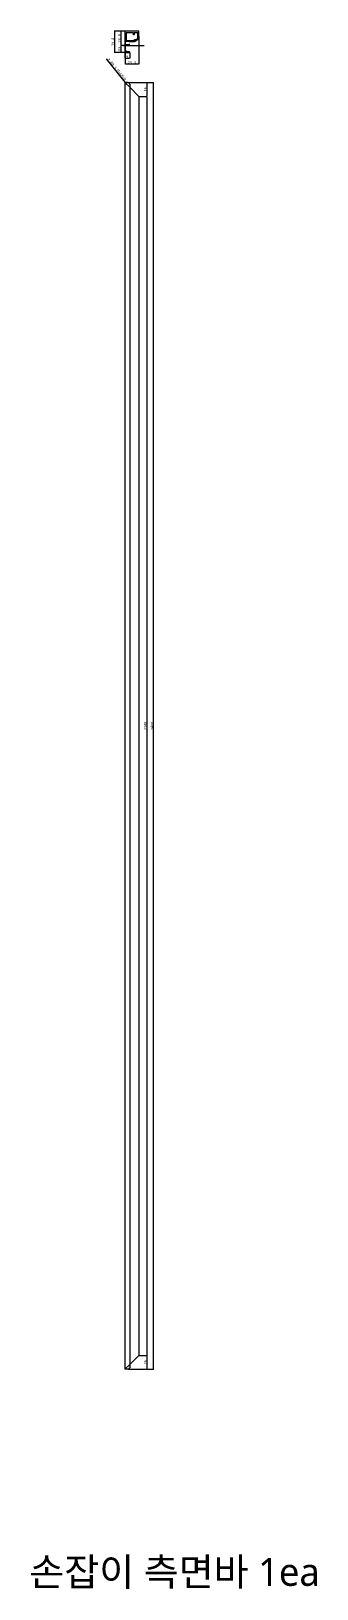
# Model space of a CAD drawing. Header units: millimetres. Extents: x -44117 to 256353, y -2095463 to 65325.
# Drawn here: x -18468 to -17935, y 41733 to 44638 of the extents above; entities that cross this region are included whole.
import ezdxf

# ---------------------------------------------------------------- set-up
doc = ezdxf.new("R2010")
doc.units = ezdxf.units.MM
doc.header["$LTSCALE"] = 10
doc.linetypes.add('CENTER', pattern=[50.8, 31.75, -6.35, 6.35, -6.35])
doc.linetypes.add('HIDDEN', pattern=[9.525, 6.35, -3.175])
doc.layers.add('cen', color=1, linetype='CENTER')
doc.layers.add('hid', color=8, linetype='HIDDEN')
doc.styles.add('고딕', font='')
doc.styles.get('고딕').set_extended_font_data('HYgtrE')
doc.dimstyles.new('hi01 a4 - 1scale', dxfattribs={"dimtxt": 5, "dimasz": 0.5, "dimexe": 0.3, "dimexo": 0.3, "dimgap": 0.2, "dimtad": 1, "dimdec": 1, "dimdsep": 46, "dimtxsty": 'Standard', "dimcen": 1, "dimclrd": 251, "dimclre": 251, "dimclrt": 3, "dimadec": 1, "dimazin": 2, "dimtfac": 1, "dimtdec": 1, "dimtix": 1, "dimtmove": 1, "dimatfit": 3, "dimfxl": 0, "dimarcsym": 0})

msp = doc.modelspace()

# ---------------------------------------------------------------- texts
at = {"color": 142, "insert": (-18200.3836, 41761.39985), "char_height": 52.004575, "width": 1506.5379465, "attachment_point": 5, "style": '고딕'}
msp.add_mtext('{\\fMalgun Gothic|b0|i0|c129|p50;손잡이 측면바 1ea}', dxfattribs=at)

# ---------------------------------------------------------------- blocks, each defined once
blk = doc.blocks.new('*D1313')
at = {"color": 251, "lineweight": -2, "transparency": 16777216}
for p, q in [((-18292.8, 44637.8), (-18300.8, 44637.8)), ((-18300.5, 44637.3), (-18300.5, 44611.5)), ((-18291.8, 44611), (-18300.8, 44611))]:
    blk.add_line(p, q, dxfattribs=at)
at = {"color": 251, "transparency": 16777216}
for points in [[(-18300.6, 44637.3), (-18300.4, 44637.3), (-18300.5, 44637.8)], [(-18300.6, 44611.5), (-18300.4, 44611.5), (-18300.5, 44611)]]:
    blk.add_solid(points, dxfattribs=at)
at = {"layer": 'Defpoints', "color": 0, "transparency": 16777216}
for p in [(-18292.5, 44637.8), (-18300.5, 44611), (-18291.5, 44611)]:
    blk.add_point(p, dxfattribs=at)
at = {"color": 3, "transparency": 16777216, "insert": (-18303.2, 44624.4), "char_height": 5, "attachment_point": 5, "rotation": 90}
blk.add_mtext('26.8', dxfattribs=at)
blk = doc.blocks.new('*D1314')
at = {"color": 251, "lineweight": -2, "transparency": 16777216}
for p, q in [((-18291.8, 44611), (-18300.8, 44611)), ((-18292, 44598), (-18300.8, 44598)), ((-18300.5, 44610.5), (-18300.5, 44598.5))]:
    blk.add_line(p, q, dxfattribs=at)
at = {"color": 251, "transparency": 16777216}
for points in [[(-18300.6, 44610.5), (-18300.4, 44610.5), (-18300.5, 44611)], [(-18300.6, 44598.5), (-18300.4, 44598.5), (-18300.5, 44598)]]:
    blk.add_solid(points, dxfattribs=at)
at = {"layer": 'Defpoints', "color": 0, "transparency": 16777216}
for p in [(-18300.5, 44598), (-18291.7, 44598), (-18291.5, 44611)]:
    blk.add_point(p, dxfattribs=at)
at = {"color": 3, "transparency": 16777216, "insert": (-18303.2, 44604.5), "char_height": 5, "attachment_point": 5, "rotation": 90}
blk.add_mtext('13', dxfattribs=at)
blk = doc.blocks.new('*D1315')
at = {"color": 251, "lineweight": -2, "transparency": 16777216}
for p, q in [((-18293, 44598.2), (-18293, 44587.2)), ((-18284, 44598.2), (-18284, 44587.2)), ((-18292.5, 44587.5), (-18284.5, 44587.5))]:
    blk.add_line(p, q, dxfattribs=at)
at = {"color": 251, "transparency": 16777216}
for points in [[(-18292.5, 44587.6), (-18292.5, 44587.5), (-18293, 44587.5)], [(-18284.5, 44587.6), (-18284.5, 44587.5), (-18284, 44587.5)]]:
    blk.add_solid(points, dxfattribs=at)
at = {"layer": 'Defpoints', "color": 0, "transparency": 16777216}
for p in [(-18293, 44598.5), (-18284, 44598.5), (-18284, 44587.5)]:
    blk.add_point(p, dxfattribs=at)
at = {"color": 3, "transparency": 16777216, "insert": (-18288.5, 44590.2), "char_height": 5, "attachment_point": 5}
blk.add_mtext('9', dxfattribs=at)
blk = doc.blocks.new('*D1316')
at = {"color": 251, "lineweight": -2, "transparency": 16777216}
for p, q in [((-18267, 44627.8), (-18267, 44576.3)), ((-18292.5, 44600.2), (-18292.5, 44576.3)), ((-18292, 44576.6), (-18267.5, 44576.6))]:
    blk.add_line(p, q, dxfattribs=at)
at = {"color": 251, "transparency": 16777216}
for points in [[(-18292, 44576.7), (-18292, 44576.5), (-18292.5, 44576.6)], [(-18267.5, 44576.7), (-18267.5, 44576.5), (-18267, 44576.6)]]:
    blk.add_solid(points, dxfattribs=at)
at = {"layer": 'Defpoints', "color": 0, "transparency": 16777216}
for p in [(-18267, 44628.1), (-18292.5, 44600.5), (-18267, 44576.6)]:
    blk.add_point(p, dxfattribs=at)
at = {"color": 3, "transparency": 16777216, "insert": (-18279.7, 44579.3), "char_height": 5, "attachment_point": 5}
blk.add_mtext('25.5', dxfattribs=at)
blk = doc.blocks.new('*D1317')
at = {"color": 251, "lineweight": -2, "transparency": 16777216}
for p, q in [((-18327.7, 44586), (-18293.1, 44542.4)), ((-18292.5, 44541.6), (-18292.8, 44542))]:
    blk.add_line(p, q, dxfattribs=at)
at = {"color": 251, "transparency": 16777216}
blk.add_solid([(-18293, 44542.4), (-18293.2, 44542.3), (-18292.8, 44542)], dxfattribs=at)
at = {"layer": 'Defpoints', "color": 0, "transparency": 16777216}
for p in [(-18292.8, 44542), (-18292.5, 44541.6)]:
    blk.add_point(p, dxfattribs=at)
at = {"color": 3, "transparency": 16777216, "insert": (-18308.2, 44566.2), "char_height": 5, "attachment_point": 5, "rotation": 308.4076}
blk.add_mtext('2-R0.5{\\f굴림|b0|i0|c129|p50; 코너가공}', dxfattribs=at)
blk = doc.blocks.new('*D1318')
at = {"color": 251, "lineweight": -2, "transparency": 16777216}
for p, q in [((-18292.7, 44542.1), (-18251.9, 44542.1)), ((-18252.2, 44541.6), (-18252.2, 44516.6)), ((-18266.7, 44516.1), (-18251.9, 44516.1))]:
    blk.add_line(p, q, dxfattribs=at)
at = {"color": 251, "transparency": 16777216}
for points in [[(-18252.3, 44541.6), (-18252.1, 44541.6), (-18252.2, 44542.1)], [(-18252.3, 44516.6), (-18252.1, 44516.6), (-18252.2, 44516.1)]]:
    blk.add_solid(points, dxfattribs=at)
at = {"layer": 'Defpoints', "color": 0, "transparency": 16777216}
for p in [(-18293, 44542.1), (-18267, 44516.1), (-18252.2, 44516.1)]:
    blk.add_point(p, dxfattribs=at)
at = {"color": 3, "transparency": 16777216, "insert": (-18254.9, 44529.1), "char_height": 5, "attachment_point": 5, "rotation": 90}
blk.add_mtext('26', dxfattribs=at)
blk = doc.blocks.new('*D1319')
at = {"color": 251, "lineweight": -2, "transparency": 16777216}
for p, q in [((-18266.7, 44516.1), (-18251.9, 44516.1)), ((-18252.2, 44515.6), (-18252.2, 42168.6)), ((-18266.7, 42168.1), (-18251.9, 42168.1))]:
    blk.add_line(p, q, dxfattribs=at)
at = {"color": 251, "transparency": 16777216}
for points in [[(-18252.3, 44515.6), (-18252.1, 44515.6), (-18252.2, 44516.1)], [(-18252.3, 42168.6), (-18252.1, 42168.6), (-18252.2, 42168.1)]]:
    blk.add_solid(points, dxfattribs=at)
at = {"layer": 'Defpoints', "color": 0, "transparency": 16777216}
for p in [(-18267, 44516.1), (-18267, 42168.1), (-18252.2, 42168.1)]:
    blk.add_point(p, dxfattribs=at)
at = {"color": 3, "transparency": 16777216, "insert": (-18254.9, 43342.1), "char_height": 5, "attachment_point": 5, "rotation": 90}
blk.add_mtext('2348', dxfattribs=at)
blk = doc.blocks.new('*D1320')
at = {"color": 251, "lineweight": -2, "transparency": 16777216}
for p, q in [((-18266.7, 42168.1), (-18251.9, 42168.1)), ((-18252.2, 42167.6), (-18252.2, 42142.6)), ((-18286.7, 42142.1), (-18251.9, 42142.1))]:
    blk.add_line(p, q, dxfattribs=at)
at = {"color": 251, "transparency": 16777216}
for points in [[(-18252.3, 42167.6), (-18252.1, 42167.6), (-18252.2, 42168.1)], [(-18252.3, 42142.6), (-18252.1, 42142.6), (-18252.2, 42142.1)]]:
    blk.add_solid(points, dxfattribs=at)
at = {"layer": 'Defpoints', "color": 0, "transparency": 16777216}
for p in [(-18267, 42168.1), (-18287, 42142.1), (-18252.2, 42142.1)]:
    blk.add_point(p, dxfattribs=at)
at = {"color": 3, "transparency": 16777216, "insert": (-18254.9, 42155.1), "char_height": 5, "attachment_point": 5, "rotation": 90}
blk.add_mtext('26', dxfattribs=at)
blk = doc.blocks.new('*D1252')
at = {"color": 251, "lineweight": -2, "transparency": 16777216}
for p, q in [((-18286.7, 44542.1), (-18239.2, 44542.1)), ((-18239.5, 42142.6), (-18239.5, 44541.6)), ((-18286.7, 42142.1), (-18239.2, 42142.1))]:
    blk.add_line(p, q, dxfattribs=at)
at = {"color": 251, "transparency": 16777216}
for points in [[(-18239.6, 44541.6), (-18239.4, 44541.6), (-18239.5, 44542.1)], [(-18239.6, 42142.6), (-18239.4, 42142.6), (-18239.5, 42142.1)]]:
    blk.add_solid(points, dxfattribs=at)
at = {"layer": 'Defpoints', "color": 0, "transparency": 16777216}
for p in [(-18287, 44542.1), (-18239.5, 44542.1), (-18287, 42142.1)]:
    blk.add_point(p, dxfattribs=at)
at = {"color": 3, "transparency": 16777216, "insert": (-18242.2, 43342.1), "char_height": 5, "attachment_point": 5, "rotation": 90}
blk.add_mtext('2400', dxfattribs=at)
blk = doc.blocks.new('*D1253')
at = {"color": 251, "lineweight": -2, "transparency": 16777216}
for p, q in [((-18301.1, 44637.8), (-18312.8, 44637.8)), ((-18312.5, 44637.3), (-18312.5, 44598.5)), ((-18293.3, 44598), (-18312.8, 44598))]:
    blk.add_line(p, q, dxfattribs=at)
at = {"color": 251, "transparency": 16777216}
for points in [[(-18312.6, 44637.3), (-18312.4, 44637.3), (-18312.5, 44637.8)], [(-18312.6, 44598.5), (-18312.4, 44598.5), (-18312.5, 44598)]]:
    blk.add_solid(points, dxfattribs=at)
at = {"layer": 'Defpoints', "color": 0, "transparency": 16777216}
for p in [(-18300.8, 44637.8), (-18312.5, 44598), (-18293, 44598)]:
    blk.add_point(p, dxfattribs=at)
at = {"color": 3, "transparency": 16777216, "insert": (-18315.2, 44617.9), "char_height": 5, "attachment_point": 5, "rotation": 90}
blk.add_mtext('39.8', dxfattribs=at)
blk = doc.blocks.new('A$C2EC13F1B')
at = {"color": 7}
for p, q in [((-3.67, -0.83), (-1.17, 4.17)), ((-1.17, 4.17), (1.33, -0.83))]:
    blk.add_line(p, q, dxfattribs=at)
blk.add_lwpolyline([(-3.67, -0.83), (1.33, -0.83)], dxfattribs=at)
blk = doc.blocks.new('a4 1scale')
at = {"color": 8}
for p, q in [((-15144.83, -4477.05), (-14867.83, -4477.05)), ((-15097.66, -4499.61), (-15097.66, -4477.05)), ((-15057.67, -4499.62), (-15057.67, -4477.06)), ((-15028.06, -4478.06), (-15028.06, -4498.62)), ((-15019.68, -4499.62), (-15019.68, -4477.06)), ((-14981.69, -4499.62), (-14981.69, -4477.06)), ((-14943.7, -4499.62), (-14943.7, -4477.06)), ((-14905.71, -4499.62), (-14905.71, -4477.06)), ((-14980.9, -4480.63), (-14944.7, -4480.63)), ((-14975.07, -4480.63), (-14975.07, -4498.62)), ((-14952.08, -4480.63), (-14952.08, -4498.62)), ((-14942.91, -4480.63), (-14906.71, -4480.63)), ((-15056.67, -4483.2), (-15020.68, -4483.2)), ((-15018.68, -4483.2), (-14982.69, -4483.2)), ((-14980.9, -4486.63), (-14944.7, -4486.63)), ((-14942.91, -4486.63), (-14906.71, -4486.63)), ((-15096.66, -4488.33), (-15058.67, -4488.34)), ((-15056.67, -4488.34), (-15020.68, -4488.34)), ((-15018.68, -4488.34), (-14982.69, -4488.34)), ((-14980.9, -4492.63), (-14944.7, -4492.63)), ((-14942.91, -4492.63), (-14906.71, -4492.63)), ((-15141.53, -4492.95), (-15101.88, -4492.95)), ((-15056.67, -4493.48), (-15020.68, -4493.48)), ((-15018.68, -4493.48), (-14982.69, -4493.48))]:
    blk.add_line(p, q, dxfattribs=at)
for points in [[(-15154.83, -4509.61), (-14857.83, -4509.61), (-14857.83, -4299.61), (-15154.83, -4299.61)], [(-15144.83, -4499.61), (-14867.83, -4499.61), (-14867.83, -4309.61), (-15144.83, -4309.61)]]:
    blk.add_lwpolyline(points, close=True)
for points in [[(-15143.82, -4478.05), (-15098.66, -4478.05), (-15098.66, -4498.61), (-15143.83, -4498.61)], [(-15058.67, -4478.06), (-15096.66, -4478.05), (-15096.66, -4498.61), (-15058.66, -4498.62)], [(-15056.67, -4478.06), (-15020.68, -4478.06), (-15020.68, -4498.62), (-15056.67, -4498.62)], [(-15018.68, -4478.06), (-14982.69, -4478.06), (-14982.69, -4498.62), (-15018.68, -4498.62)]]:
    blk.add_lwpolyline(points, close=True, dxfattribs=at)
for points in [[(-14944.7, -4480.63), (-14944.7, -4498.62), (-14980.9, -4498.62), (-14980.9, -4480.63)], [(-14906.71, -4480.63), (-14906.71, -4498.62), (-14942.91, -4498.62), (-14942.91, -4480.63)]]:
    blk.add_lwpolyline(points, dxfattribs=at)
at = {"color": 8, "xscale": 0.7469071166727064, "yscale": 0.7469071166727064, "zscale": 0.7469071166727064}
for p in [(-14977.06, -4485.3), (-14977.06, -4491.3), (-14977.06, -4497.29)]:
    blk.add_blockref('A$C2EC13F1B', p, dxfattribs=at)
at = {"color": 8, "style": '고딕'}
for s, insert, char_height, width, attachment_point in [('{\\fMalgun Gothic|b0|i0|c129|p50;PROJECT}', (-15095.45, -4478.74), 1.6004, 37.4801, 1), ('{\\fMalgun Gothic|b0|i0|c129|p50;설 계}', (-15055.65, -4478.55), 1.4003, 21.6513, 1), ('{\\fGulim|b0|i0|c129|p50;일자}', (-15027.2, -4478.57), 1.4, 24.7824, 1), ('{\\fMalgun Gothic|b0|i0|c129|p50;재 질}', (-15017.66, -4478.55), 1.4003, 21.6513, 1), ('{\\fMalgun Gothic|b0|i0|c129|p50;수정사항}', (-14980.67, -4478.55), 1.4003, 21.6513, 1), ('{\\fMalgun Gothic|b0|i0|c129|p50;도면 no.}', (-14941.63, -4478.55), 1.4003, 21.6513, 1), ('{\\fMalgun Gothic|b0|i0|c129|p50;Note.}', (-14903.64, -4478.55), 1.4003, 21.6513, 1), ('{\\fMalgun Gothic|b0|i0|c129|p50;내용}', (-14974.49, -4481.07), 0.96, 25.9815, 1), ('{\\fMalgun Gothic|b0|i0|c129|p50;일자}', (-14951.5, -4481.07), 0.96, 25.9815, 1), ('{\\fGulim|b0|i0|c129|p50;완\\fMalgun Gothic|b0|i0|c129|p50;제품}', (-14941.66, -4481.32), 1.4003, 21.6513, 1), ('{\\fMalgun Gothic|b0|i0|c129|p50;no.}', (-14980.32, -4481.07), 0.96, 25.9815, 1), ('{\\fMalgun Gothic|b0|i0|c129|p50;검 토}', (-15055.65, -4483.82), 1.4003, 21.6513, 1), ('{\\fMalgun Gothic|b0|i0|c129|p50;수 량}', (-15017.66, -4483.82), 1.4003, 21.6513, 1), ('{\\fMalgun Gothic|b0|i0|c129|p50;반제품}', (-14941.66, -4487.32), 1.4003, 21.6513, 1), ('{\\fMalgun Gothic|b0|i0|c129|p50;도면명}', (-15095.89, -4489.07), 1.6004, 37.4801, 1), ('{\\fMalgun Gothic|b0|i0|c129|p50;승 인}', (-15055.65, -4489.02), 1.4003, 21.6513, 1), ('{\\fMalgun Gothic|b0|i0|c129|p50;마 감}', (-15017.66, -4489.02), 1.4003, 21.6513, 1), ('{\\fMalgun Gothic|b0|i0|c129|p50;척 도 }', (-15055.65, -4494.02), 1.4003, 21.6513, 1), ('{\\fGulim|b0|i0|c129|p50;단 위}', (-15034.68, -4494.09), 1.4003, 21.6513, 1), ('{\\fMalgun Gothic|b0|i0|c129|p50;규 격 }', (-15017.66, -4494.02), 1.4003, 21.6513, 1), ('{\\fMalgun Gothic|b0|i0|c129|p50;Page}', (-14941.66, -4493.32), 1.4003, 21.6513, 1), ('mm', (-15024.45, -4496.13), 1.7, 15.2516, 5), ('{\\C8;P-01-01}', (-15144.37, -4500.78), 1.8004, 27.0059, 1), ('{\\C8;A4 ( 297 X 210 )}', (-14868.4, -4500.78), 1.8004, 27.0059, 3)]:
    blk.add_mtext(s, dxfattribs=dict(at, insert=insert, char_height=char_height, width=width, attachment_point=attachment_point))

# ---------------------------------------------------------------- dimensions: what is measured, and where the dimension line sits
for base, p1, p2, picture, middle in [((-18312.51108, 44598.00807), (-18300.8055, 44637.80807), (-18292.99268, 44598.00807), '*D1253', (-18315.21108, 44617.90807)), ((-18300.5055, 44611.00969), (-18292.49268, 44637.80807), (-18291.49268, 44611.00969), '*D1313', (-18303.2055, 44624.40888)), ((-18300.5055, 44598.00807), (-18291.49268, 44611.00969), (-18291.73278, 44598.00807), '*D1314', (-18303.2055, 44604.50888)), ((-18252.23019, 44516.07156), (-18292.99268, 44542.07156), (-18266.99268, 44516.07156), '*D1318', (-18254.93019, 44529.07156)), ((-18239.50228, 44542.07156), (-18286.99268, 42142.07156), (-18286.99268, 44542.07156), '*D1252', (-18242.20228, 43342.07156)), ((-18252.23019, 42168.07156), (-18266.99268, 44516.07156), (-18266.99268, 42168.07156), '*D1319', (-18254.93019, 43342.07156)), ((-18252.23019, 42142.07156), (-18266.99268, 42168.07156), (-18286.99268, 42142.07156), '*D1320', (-18254.93019, 42155.07156))]:
    dim = msp.add_linear_dim(base=base, p1=p1, p2=p2, angle=90, dimstyle='hi01 a4 - 1scale')
    dim.commit()
    dim.dimension.update_dxf_attribs({"geometry": picture, "text_midpoint": middle})
for base, p1, p2, picture, middle in [((-18266.99522, 44576.58628), (-18292.49268, 44600.54949), (-18266.99522, 44628.10969), '*D1316', (-18279.74395, 44579.28628)), ((-18283.99268, 44587.53822), (-18292.99268, 44598.50807), (-18283.99268, 44598.50807), '*D1315', (-18288.49268, 44590.23822))]:
    dim = msp.add_linear_dim(base=base, p1=p1, p2=p2, dimstyle='hi01 a4 - 1scale')
    dim.commit()
    dim.dimension.update_dxf_attribs({"geometry": picture, "text_midpoint": middle})
dim = msp.add_radius_dim(center=(-18292.49268, 44541.57156), mpoint=(-18292.80331, 44541.96337), text='2-<>{\\f굴림|b0|i0|c129|p50; 코너가공}', dimstyle='hi01 a4 - 1scale', override={"dimtxsty": 'Standard'})
dim.commit()
dim.dimension.update_dxf_attribs({"geometry": '*D1317', "text_midpoint": (-18308.21229, 44566.21163)})

# ---------------------------------------------------------------- linework, layer by layer
for p, q in [((-18292.99268, 44542.07156), (-18292.99268, 42142.07156)), ((-18286.99268, 44542.07156), (-18292.99268, 44542.07156)), ((-18283.99268, 44539.07156), (-18283.99268, 42145.07156)), ((-18283.99268, 44533.07156), (-18266.99268, 44516.07156)), ((-18266.99268, 44516.07156), (-18266.99268, 42168.07156)), ((-18283.99268, 42151.07156), (-18266.99268, 42168.07156)), ((-18286.99268, 42142.07156), (-18292.99268, 42142.07156))]:
    msp.add_line(p, q)
at = {"color": 7}
for points in [[(-18286.20571, 44599.14797, 0.2301863539), (-18286.73036, 44599.14797, -0.2466321039), (-18287.19531, 44599.1425, 0.118515719), (-18287.46804, 44599.20807), (-18287.97499, 44599.20807, -0.4173893777), (-18291.49268, 44602.68786), (-18291.49268, 44611.00969), (-18286.04209, 44611.00969), (-18284.20105, 44612.02403, 0.855700792), (-18284.29268, 44612.60969), (-18285.49268, 44612.60969, 0.4142135624), (-18285.79268, 44612.30969), (-18285.79268, 44612.20969, -0.4142135624), (-18285.99268, 44612.00969), (-18291.49268, 44612.00969, -0.4142135624), (-18291.79268, 44612.30969), (-18291.79268, 44618.90969, -0.4142135624), (-18291.49268, 44619.20969), (-18285.99268, 44619.20969, -0.4142135624), (-18285.79268, 44619.00969), (-18285.79268, 44618.90969, 0.4142135624), (-18285.49268, 44618.60969), (-18276.19522, 44618.60969, 0.0308511276), (-18275.06313, 44618.67961, 0.4241230691), (-18274.80374, 44619.02426, -0.4043730092), (-18274.56433, 44619.36575, 0.022416536), (-18273.81488, 44619.54567, -0.4043730092), (-18273.44653, 44619.3501, 0.424123069), (-18273.05894, 44619.16077, 0.022416536), (-18272.29719, 44619.4763, 0.4241230691), (-18272.157, 44619.88424, -0.4043730092), (-18272.03482, 44620.283, 0.022416536), (-18271.37766, 44620.68571, -0.4043730092), (-18270.9669, 44620.61353, 0.424123069), (-18270.53978, 44620.55324, 0.022416536), (-18269.91281, 44621.08872, 0.4241230691), (-18269.90554, 44621.52002, -0.4043730092), (-18269.91257, 44621.93701, 0.022416536), (-18269.41202, 44622.52309, -0.4043730092), (-18268.99906, 44622.58138, 0.424123069), (-18268.57421, 44622.65603, 0.022416536), (-18268.1434, 44623.35904, 0.4241230691), (-18268.26976, 44623.77147, -0.4043730092), (-18268.40531, 44624.16588, 0.022416536), (-18268.11036, 44624.87796, -0.4043730092), (-18267.73562, 44625.061, 0.4241230691), (-18267.35464, 44625.26329, 0.022416536), (-18267.16216, 44626.06502, 0.424123069), (-18267.40979, 44626.41822, -0.4043730092), (-18267.66058, 44626.75144, 0.022416536), (-18267.6001, 44627.5198, -0.4043730092), (-18267.30027, 44627.80969), (-18267.29522, 44627.80969, 0.4142135624), (-18266.99522, 44628.10969), (-18266.99522, 44637.30807, 0.4142135624), (-18267.49522, 44637.80807), (-18292.49268, 44637.80807, 0.4142135624), (-18292.99268, 44637.30807), (-18292.99268, 44598.50807, 0.4142135624), (-18292.49268, 44598.00807), (-18284.49268, 44598.00807, 0.4142135624), (-18283.99268, 44598.50807), (-18283.99268, 44598.70807, 0.4142135624), (-18284.49268, 44599.20807, 0.1244779229), (-18284.73036, 44599.14797, -0.2466321039), (-18285.19531, 44599.1425, 0.2404082058), (-18285.74076, 44599.1425, -0.2466321039), (-18286.20571, 44599.14797)], [(-18275.29268, 44620.20969), (-18275.29268, 44622.00969), (-18271.284, 44622.00969, 0.2205202393), (-18268.59522, 44627.80969), (-18268.59522, 44634.80969), (-18275.49268, 44634.80969), (-18275.49268, 44631.00969, -0.4142135624), (-18275.69268, 44630.80969), (-18276.59268, 44630.80969, -0.4142135624), (-18276.79268, 44631.00969), (-18276.79268, 44634.80969), (-18290.49268, 44634.80969), (-18290.49268, 44620.20969), (-18275.29268, 44620.20969)], [(-18275.29268, 44620.20969), (-18275.29268, 44622.00969), (-18271.284, 44622.00969, 0.2205202393), (-18268.59522, 44627.80969), (-18268.59522, 44634.80969), (-18275.49268, 44634.80969), (-18275.49268, 44631.00969, -0.4142135624), (-18275.69268, 44630.80969), (-18276.59268, 44630.80969, -0.4142135624), (-18276.79268, 44631.00969), (-18276.79268, 44634.80969), (-18290.49268, 44634.80969), (-18290.49268, 44620.20969), (-18275.29268, 44620.20969)]]:
    msp.add_lwpolyline(points, format="xyb", close=True, dxfattribs=at)
for centre, radius, start, end in [((-18292.49268, 44541.57156), 0.5, 90, 180), ((-18286.99268, 44539.07156), 3, 0, 90), ((-18286.99268, 42145.07156), 3, 270, 0)]:
    msp.add_arc(centre, radius, start, end)
at = {"layer": 'cen'}
msp.add_line((-18296.74869, 44611.00969), (-18256.69038, 44611.00969), dxfattribs=at)
at = {"layer": 'hid'}
for p, q in [((-18292.99268, 44542.07156), (-18283.99268, 44533.07156)), ((-18292.99268, 42142.07156), (-18283.99268, 42151.07156))]:
    msp.add_line(p, q, dxfattribs=at)

# ---------------------------------------------------------------- block references
at = {"color": 1, "xscale": 19.845, "yscale": 19.845, "zscale": 19.845}
msp.add_blockref('a4 1scale', (278412.28854, 130463.4467), dxfattribs=at)

msp.set_redraw_order([(e.dxf.handle, doc.entitydb.next_handle()) for e in msp.query("TEXT MTEXT ATTDEF DIMENSION ARC_DIMENSION")])  # texts and dimensions are drawn at this point

doc.saveas('drawing.dxf')
